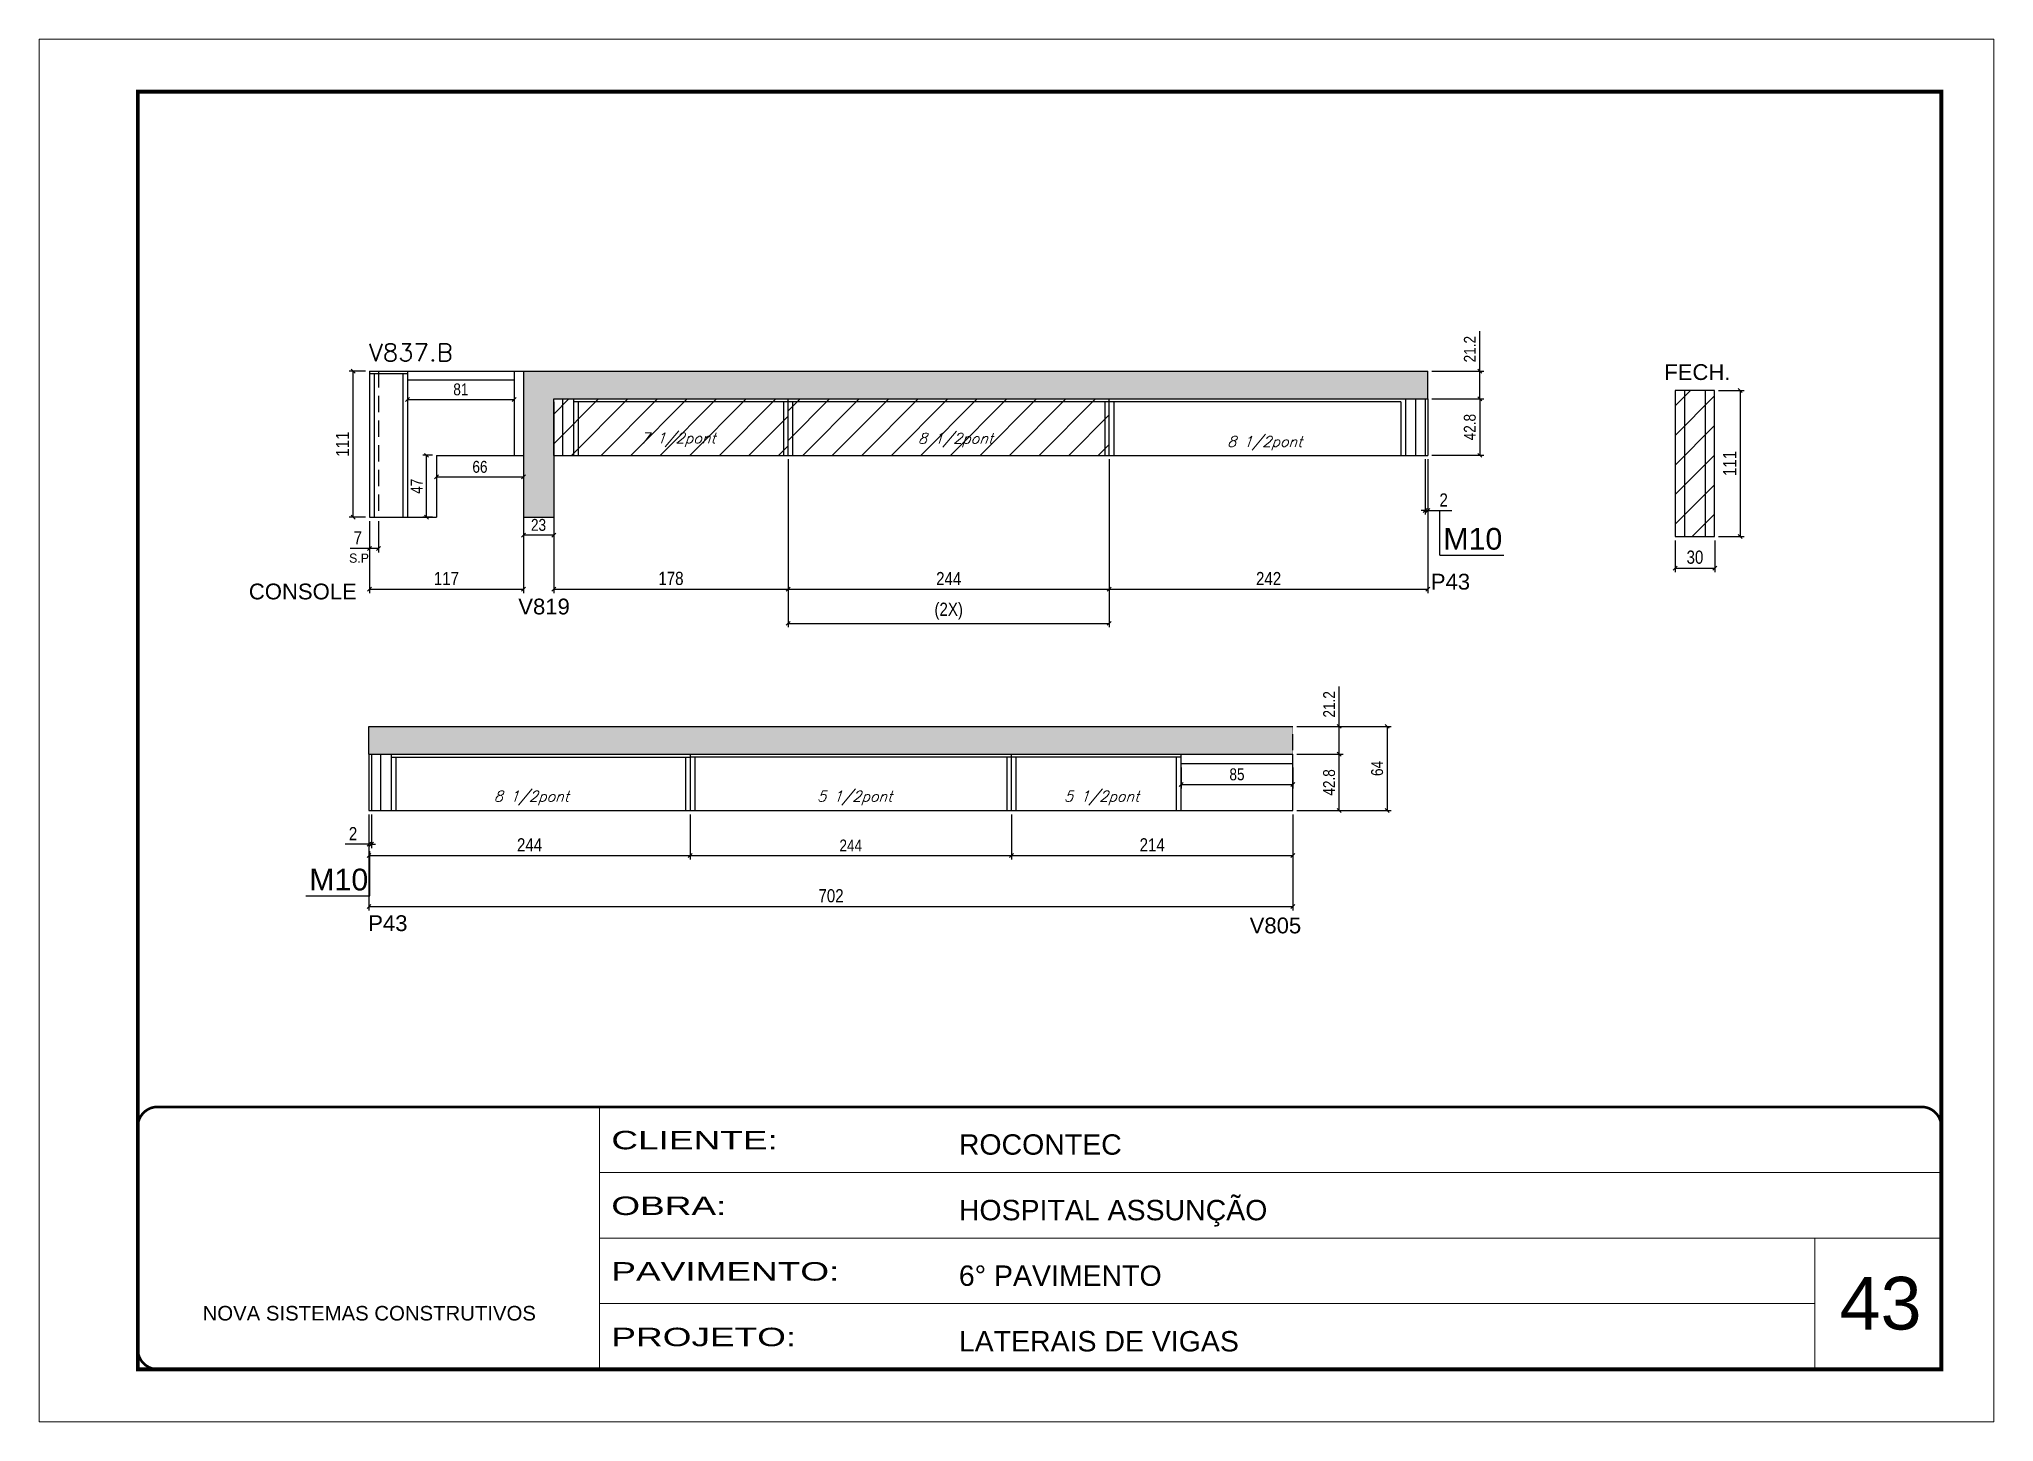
# Model space of a CAD drawing. Extents: x -20960 to -5926, y -2106 to 21915.
# Drawn here: x -9037 to -7552, y 9380 to 10430 of the extents above; entities that cross this region are included whole.
import ezdxf

# ---------------------------------------------------------------- set-up
doc = ezdxf.new("R2010")
doc.units = 0
for name, pattern in [('CONTINUO', [0]), ('DASHED', [0.75, 0.5, -0.25]), ('HIDDEN', [0.375, 0.25, -0.125])]:
    doc.linetypes.add(name, pattern=pattern)
for name, color, linetype in [('5', 5, 'Continuous'), ('COTA', 241, 'Continuous'), ('NOMENCLATURA', 7, 'Continuous'), ('Painéis', 200, 'Continuous'), ('SARR_2.2x7', 40, 'Continuous'), ('SARR_3.5x7', 81, 'Continuous'), ('texto', 7, 'Continuous')]:
    doc.layers.add(name, color=color, linetype=linetype)
for name, color, linetype, lineweight in [('CARIMBO', 255, 'Continuous', 9), ('Folhas', 255, 'Continuous', 9), ('Hachura', 251, 'Continuous', 9), ('SARRAFO DE PRESSAO', 251, 'DASHED', 9), ('Texto Seção', 7, 'Continuous', 15)]:
    doc.layers.add(name, color=color, linetype=linetype, lineweight=lineweight)
doc.styles.add('ARIAL', font='arial.ttf')
doc.styles.add('COTA TECNICA', font='techl___.ttf', dxfattribs={"height": 10})
doc.styles.add('COTA TECNICA-50', font='techl___.ttf', dxfattribs={"height": 9})
doc.styles.add('REGUA-120', font='ROMANS.shx', dxfattribs={"height": 15})
doc.styles.add('Romans', font='romans.shx')
doc.styles.add('ROMAS860', font='ROMAS860.SHX')
doc.styles.get("Standard").update_dxf_attribs({"font": 'arial.ttf'})
doc.styles.add('Tecnologia', font='')
doc.styles.get('Tecnologia').set_extended_font_data('Forgotten Futurist')
doc.dimstyles.new('COTA PAINEL-50', dxfattribs={"dimtxt": 9, "dimasz": 3, "dimexe": 3, "dimexo": 3, "dimgap": 3, "dimtad": 1, "dimdec": 1, "dimzin": 12, "dimdsep": 46, "dimtxsty": 'COTA TECNICA-50', "dimblk1": 'OBLIQUE', "dimblk2": 'OBLIQUE', "dimsah": 1, "dimcen": 0.9, "dimclrd": 4, "dimclre": 4, "dimclrt": 240, "dimadec": 1, "dimazin": 3, "dimtfac": 1, "dimtdec": 1, "dimtmove": 0, "dimatfit": 3, "dimfxl": 1, "dimtolj": 1, "dimtzin": 12, "dimarcsym": 0})
doc.dimstyles.new('PAINEL', dxfattribs={"dimtxt": 10, "dimasz": 3, "dimexe": 3, "dimexo": 3, "dimgap": 3, "dimtad": 1, "dimdec": 1, "dimzin": 12, "dimdsep": 46, "dimtxsty": 'COTA TECNICA', "dimblk1": 'OBLIQUE', "dimblk2": 'OBLIQUE', "dimsah": 1, "dimcen": 0.9, "dimclrd": 4, "dimclre": 4, "dimclrt": 240, "dimadec": 1, "dimazin": 3, "dimtfac": 1, "dimtdec": 1, "dimtmove": 0, "dimatfit": 3, "dimfxl": 1, "dimtolj": 1, "dimtzin": 12, "dimarcsym": 0})

msp = doc.modelspace()

# ---------------------------------------------------------------- texts
at = {"layer": '5', "color": 7, "linetype": 'Continuous'}
msp.add_text('FECH. ', height=12, rotation=359.99996, dxfattribs=at).set_placement((-7802.43, 10170.81))
at = {"layer": '5', "linetype": 'Continuous'}
for s, p in [('P43', (-7979.74, 10011.65)), ('CONSOLE', (-8877.65, 10004.19)), ('V819', (-8672.97, 9992.77)), ('P43', (-8786.95, 9752.33)), ('V805', (-8117.38, 9750.59))]:
    msp.add_text(s, height=12, rotation=0.00004, dxfattribs=at).set_placement(p)
at = {"layer": 'CARIMBO', "style": 'ARIAL'}
msp.add_text('43', height=40, dxfattribs=at).set_placement((-7669.14, 9449.78))
at = {"layer": 'NOMENCLATURA', "linetype": 'Continuous'}
for p in [(-7970.29, 10041.96), (-8831.78, 9783.22)]:
    msp.add_text('M10', height=16.5, dxfattribs=at).set_placement(p)
at = {"layer": 'texto', "color": 2, "char_height": 8, "attachment_point": 5, "style": 'Romans'}
for s, insert in [('{\\Q19;\\C256;7 1/2pont}', (-8551.66, 10125.41)), ('{\\Q19;\\C256;8 1/2pont}', (-8340.85, 10125.19)), ('{\\Q19;\\C256;8 1/2pont}', (-8105.93, 10122.77)), ('{\\Q19;\\C256;8 1/2pont}', (-8663.07, 9853.38)), ('{\\Q19;\\C256;5 1/2pont}', (-8417.46, 9853.38)), ('{\\Q19;\\C256;5 1/2pont}', (-8229.87, 9853.38))]:
    msp.add_mtext(s, dxfattribs=dict(at, insert=insert))
at = {"layer": 'texto', "color": 4, "insert": (-8793.96, 10035.48), "char_height": 7, "attachment_point": 5, "style": 'ROMAS860'}
msp.add_mtext('S.P', dxfattribs=at)
at = {"layer": 'Texto Seção', "style": 'REGUA-120', "width": 1.05}
msp.add_text('V837.B', height=13, dxfattribs=at).set_placement((-8786.44, 10185.16))

# ---------------------------------------------------------------- blocks, each defined once
blk = doc.blocks.new('9999999999')
at = {"color": 30, "linetype": 'CONTINUO'}
for p, q in [((98564.6, 34230.2), (98564.6, 34429.4)), ((98564.6, 34379.6), (99584, 34379.6)), ((98564.6, 34329.8), (99488, 34329.8)), ((99584, 34329.8), (99488, 34329.8)), ((99488, 34329.8), (99488, 34230.2)), ((98564.6, 34280), (99488, 34280))]:
    blk.add_line(p, q, dxfattribs=at)
at = {"color": 30, "linetype": 'CONTINUO', "const_width": 2}
blk.add_lwpolyline([(99584, 34230.2), (99584, 34414.4, 0.414214), (99569, 34429.4), (98229, 34429.4, 0.414214), (98214, 34414.4), (98214, 34245.2, 0.414214), (98229, 34230.2), (99584, 34230.2)], format="xyb", dxfattribs=at)
at = {"layer": 'Folhas'}
blk.add_lwpolyline([(98139, 34190.2), (99624, 34190.2), (99624, 35240.2), (98139, 35240.2)], close=True, dxfattribs=at)
at = {"layer": 'Folhas', "color": 30, "const_width": 3}
blk.add_lwpolyline([(98214, 34230.2), (99584, 34230.2), (99584, 35200.2), (98214, 35200.2)], close=True, dxfattribs=at)
at = {"color": 7, "linetype": 'Continuous', "ltscale": 5, "style": 'ARIAL'}
for s, height, p in [('ROCONTEC', 15.48, (98837.7, 34393.1)), ('HOSPITAL ASSUNÇÃO', 15.483, (98837.7, 34343.3)), ('6° PAVIMENTO', 15.483, (98837.7, 34293.5)), ('NOVA SISTEMAS CONSTRUTIVOS', 11.059, (98263.2, 34267.2)), ('LATERAIS DE VIGAS', 15.483, (98837.7, 34243.7))]:
    blk.add_text(s, height=height, dxfattribs=at).set_placement(p)
at = {"layer": 'Folhas', "color": 7, "style": 'Tecnologia', "width": 1.5}
for s, p in [('CLIENTE:', (98573.7, 34397.2)), ('OBRA:', (98573.7, 34347.3)), ('PAVIMENTO:', (98573.7, 34297.5)), ('PROJETO:', (98573.7, 34247.7))]:
    blk.add_text(s, height=14, dxfattribs=at).set_placement(p)
blk = doc.blocks.new('_Oblique')
at = {"color": 0, "linetype": 'ByBlock', "lineweight": -2}
blk.add_line((-0.5, -0.5), (0.5, 0.5), dxfattribs=at)
blk = doc.blocks.new('*D1516')
at = {"layer": 'COTA', "color": 4, "lineweight": -2, "ltscale": 25, "transparency": 16777216}
for p, q in [((-8786.1, 10063.6), (-8786.1, 10039.9)), ((-8779.1, 10063.6), (-8779.1, 10039.9)), ((-8786.1, 10042.9), (-8800.8, 10042.9)), ((-8779.1, 10042.9), (-8786.1, 10042.9))]:
    blk.add_line(p, q, dxfattribs=at)
at = {"layer": 'Defpoints', "color": 0, "ltscale": 25, "transparency": 16777216}
for p in [(-8786.1, 10066.6), (-8779.1, 10066.6), (-8786.1, 10042.9)]:
    blk.add_point(p, dxfattribs=at)
at = {"layer": 'COTA', "color": 4, "lineweight": -2, "ltscale": 25, "transparency": 16777216, "xscale": 3, "yscale": 3, "zscale": 3, "rotation": 180}
blk.add_blockref('_Oblique', (-8786.1, 10042.9), dxfattribs=at)
at = {"layer": 'COTA', "color": 4, "lineweight": -2, "ltscale": 25, "transparency": 16777216, "xscale": 3, "yscale": 3, "zscale": 3}
blk.add_blockref('_Oblique', (-8779.1, 10042.9), dxfattribs=at)
at = {"layer": 'COTA', "color": 240, "ltscale": 25, "transparency": 16777216, "insert": (-8794.9, 10050.9), "char_height": 10, "attachment_point": 5, "style": 'COTA TECNICA'}
blk.add_mtext('\\A1;7', dxfattribs=at)
blk = doc.blocks.new('*D1576')
at = {"layer": 'COTA', "color": 4, "lineweight": -2, "ltscale": 25, "transparency": 16777216}
for p, q in [((-8468, 10110.6), (-8468, 10009)), ((-8224, 10110.6), (-8224, 10009)), ((-8468, 10012), (-8224, 10012))]:
    blk.add_line(p, q, dxfattribs=at)
at = {"layer": 'Defpoints', "color": 0, "ltscale": 25, "transparency": 16777216}
for p in [(-8468, 10113.6), (-8224, 10113.6), (-8224, 10012)]:
    blk.add_point(p, dxfattribs=at)
at = {"layer": 'COTA', "color": 4, "lineweight": -2, "ltscale": 25, "transparency": 16777216, "xscale": 3, "yscale": 3, "zscale": 3, "rotation": 180}
blk.add_blockref('_Oblique', (-8468, 10012), dxfattribs=at)
at = {"layer": 'COTA', "color": 4, "lineweight": -2, "ltscale": 25, "transparency": 16777216, "xscale": 3, "yscale": 3, "zscale": 3}
blk.add_blockref('_Oblique', (-8224, 10012), dxfattribs=at)
at = {"layer": 'COTA', "color": 240, "ltscale": 25, "transparency": 16777216, "insert": (-8346, 10020), "char_height": 10, "attachment_point": 5, "style": 'COTA TECNICA'}
blk.add_mtext('\\A1;244', dxfattribs=at)
blk = doc.blocks.new('*D1577')
at = {"layer": 'COTA', "color": 4, "lineweight": -2, "ltscale": 25, "transparency": 16777216}
for p, q in [((-8468, 10110.6), (-8468, 9983)), ((-8224, 10110.6), (-8224, 9983)), ((-8468, 9986), (-8224, 9986))]:
    blk.add_line(p, q, dxfattribs=at)
at = {"layer": 'Defpoints', "color": 0, "ltscale": 25, "transparency": 16777216}
for p in [(-8468, 10113.6), (-8224, 10113.6), (-8224, 9986)]:
    blk.add_point(p, dxfattribs=at)
at = {"layer": 'COTA', "color": 4, "lineweight": -2, "ltscale": 25, "transparency": 16777216, "xscale": 3, "yscale": 3, "zscale": 3, "rotation": 180}
blk.add_blockref('_Oblique', (-8468, 9986), dxfattribs=at)
at = {"layer": 'COTA', "color": 4, "lineweight": -2, "ltscale": 25, "transparency": 16777216, "xscale": 3, "yscale": 3, "zscale": 3}
blk.add_blockref('_Oblique', (-8224, 9986), dxfattribs=at)
at = {"layer": 'COTA', "color": 240, "ltscale": 25, "transparency": 16777216, "insert": (-8346, 9995.2), "char_height": 10, "attachment_point": 5, "style": 'COTA TECNICA'}
blk.add_mtext('\\A1;(2X)', dxfattribs=at)
blk = doc.blocks.new('*D1522')
at = {"layer": 'COTA', "color": 4, "lineweight": -2, "ltscale": 25, "transparency": 16777216}
for p, q in [((-8646, 10110.6), (-8646, 10009)), ((-8468, 10110.6), (-8468, 10009)), ((-8646, 10012), (-8468, 10012))]:
    blk.add_line(p, q, dxfattribs=at)
at = {"layer": 'Defpoints', "color": 0, "ltscale": 25, "transparency": 16777216}
for p in [(-8646, 10113.6), (-8468, 10113.6), (-8468, 10012)]:
    blk.add_point(p, dxfattribs=at)
at = {"layer": 'COTA', "color": 4, "lineweight": -2, "ltscale": 25, "transparency": 16777216, "xscale": 3, "yscale": 3, "zscale": 3, "rotation": 180}
blk.add_blockref('_Oblique', (-8646, 10012), dxfattribs=at)
at = {"layer": 'COTA', "color": 4, "lineweight": -2, "ltscale": 25, "transparency": 16777216, "xscale": 3, "yscale": 3, "zscale": 3}
blk.add_blockref('_Oblique', (-8468, 10012), dxfattribs=at)
at = {"layer": 'COTA', "color": 240, "ltscale": 25, "transparency": 16777216, "insert": (-8557, 10020.1), "char_height": 10, "attachment_point": 5, "style": 'COTA TECNICA'}
blk.add_mtext('\\A1;178', dxfattribs=at)
blk = doc.blocks.new('*D1578')
at = {"layer": 'COTA', "color": 4, "lineweight": -2, "ltscale": 25, "transparency": 16777216}
for p, q in [((-8224, 10110.6), (-8224, 10009)), ((-7982, 10110.6), (-7982, 10009)), ((-8224, 10012), (-7982, 10012))]:
    blk.add_line(p, q, dxfattribs=at)
at = {"layer": 'Defpoints', "color": 0, "ltscale": 25, "transparency": 16777216}
for p in [(-8224, 10113.6), (-7982, 10113.6), (-7982, 10012)]:
    blk.add_point(p, dxfattribs=at)
at = {"layer": 'COTA', "color": 4, "lineweight": -2, "ltscale": 25, "transparency": 16777216, "xscale": 3, "yscale": 3, "zscale": 3, "rotation": 180}
blk.add_blockref('_Oblique', (-8224, 10012), dxfattribs=at)
at = {"layer": 'COTA', "color": 4, "lineweight": -2, "ltscale": 25, "transparency": 16777216, "xscale": 3, "yscale": 3, "zscale": 3}
blk.add_blockref('_Oblique', (-7982, 10012), dxfattribs=at)
at = {"layer": 'COTA', "color": 240, "ltscale": 25, "transparency": 16777216, "insert": (-8103, 10020), "char_height": 10, "attachment_point": 5, "style": 'COTA TECNICA'}
blk.add_mtext('\\A1;242', dxfattribs=at)
blk = doc.blocks.new('*D1579')
at = {"layer": 'COTA', "color": 4, "lineweight": -2, "ltscale": 25, "transparency": 16777216}
for p, q in [((-7984, 10110.6), (-7984, 10068.7)), ((-7982, 10110.6), (-7982, 10068.7)), ((-7984, 10071.7), (-7987, 10071.7)), ((-7984, 10071.7), (-7982, 10071.7)), ((-7982, 10071.7), (-7963.9, 10071.7))]:
    blk.add_line(p, q, dxfattribs=at)
at = {"layer": 'Defpoints', "color": 0, "ltscale": 25, "transparency": 16777216}
for p in [(-7984, 10113.6), (-7982, 10113.6), (-7982, 10071.7)]:
    blk.add_point(p, dxfattribs=at)
at = {"layer": 'COTA', "color": 4, "lineweight": -2, "ltscale": 25, "transparency": 16777216, "xscale": 3, "yscale": 3, "zscale": 3}
blk.add_blockref('_Oblique', (-7984, 10071.7), dxfattribs=at)
at = {"layer": 'COTA', "color": 4, "lineweight": -2, "ltscale": 25, "transparency": 16777216, "xscale": 3, "yscale": 3, "zscale": 3, "rotation": 180}
blk.add_blockref('_Oblique', (-7982, 10071.7), dxfattribs=at)
at = {"layer": 'COTA', "color": 240, "ltscale": 25, "transparency": 16777216, "insert": (-7970, 10079.7), "char_height": 10, "attachment_point": 5, "style": 'COTA TECNICA'}
blk.add_mtext('\\A1;2', dxfattribs=at)
blk = doc.blocks.new('*D1523')
at = {"layer": 'COTA', "color": 4, "lineweight": -2, "ltscale": 25, "transparency": 16777216}
for p, q in [((-8669.1, 10110.6), (-8669.1, 10009)), ((-8786.1, 10063.6), (-8786.1, 10009)), ((-8786.1, 10012), (-8669.1, 10012))]:
    blk.add_line(p, q, dxfattribs=at)
at = {"layer": 'Defpoints', "color": 0, "ltscale": 25, "transparency": 16777216}
for p in [(-8669.1, 10113.6), (-8786.1, 10066.6), (-8669.1, 10012)]:
    blk.add_point(p, dxfattribs=at)
at = {"layer": 'COTA', "color": 4, "lineweight": -2, "ltscale": 25, "transparency": 16777216, "xscale": 3, "yscale": 3, "zscale": 3, "rotation": 180}
blk.add_blockref('_Oblique', (-8786.1, 10012), dxfattribs=at)
at = {"layer": 'COTA', "color": 4, "lineweight": -2, "ltscale": 25, "transparency": 16777216, "xscale": 3, "yscale": 3, "zscale": 3}
blk.add_blockref('_Oblique', (-8669.1, 10012), dxfattribs=at)
at = {"layer": 'COTA', "color": 240, "ltscale": 25, "transparency": 16777216, "insert": (-8727.6, 10020), "char_height": 10, "attachment_point": 5, "style": 'COTA TECNICA'}
blk.add_mtext('\\A1;117', dxfattribs=at)
blk = doc.blocks.new('*D1580')
at = {"layer": 'COTA', "color": 4, "lineweight": -2, "ltscale": 25, "transparency": 16777216}
for p, q in [((-8789.1, 10177.6), (-8801.5, 10177.6)), ((-8798.5, 10066.6), (-8798.5, 10177.6)), ((-8789.1, 10066.6), (-8801.5, 10066.6))]:
    blk.add_line(p, q, dxfattribs=at)
at = {"layer": 'Defpoints', "color": 0, "ltscale": 25, "transparency": 16777216}
for p in [(-8798.5, 10177.6), (-8786.1, 10177.6), (-8786.1, 10066.6)]:
    blk.add_point(p, dxfattribs=at)
at = {"layer": 'COTA', "color": 4, "lineweight": -2, "ltscale": 25, "transparency": 16777216, "xscale": 3, "yscale": 3, "zscale": 3}
for p, rotation in [((-8798.5, 10177.6), 90), ((-8798.5, 10066.6), 270)]:
    blk.add_blockref('_Oblique', p, dxfattribs=dict(at, rotation=rotation))
at = {"layer": 'COTA', "color": 240, "ltscale": 25, "transparency": 16777216, "insert": (-8806.5, 10122.1), "char_height": 10, "attachment_point": 5, "rotation": 90, "style": 'COTA TECNICA'}
blk.add_mtext('\\A1;111', dxfattribs=at)
blk = doc.blocks.new('*D1581')
at = {"layer": 'COTA', "color": 4, "lineweight": -2, "ltscale": 25, "transparency": 16777216}
for p, q in [((-7794.1, 10048.9), (-7794.1, 10024.9)), ((-7764.1, 10048.9), (-7764.1, 10024.9)), ((-7794.1, 10027.9), (-7764.1, 10027.9))]:
    blk.add_line(p, q, dxfattribs=at)
at = {"layer": 'Defpoints', "color": 0, "ltscale": 25, "transparency": 16777216}
for p in [(-7794.1, 10051.9), (-7764.1, 10051.9), (-7764.1, 10027.9)]:
    blk.add_point(p, dxfattribs=at)
at = {"layer": 'COTA', "color": 4, "lineweight": -2, "ltscale": 25, "transparency": 16777216, "xscale": 3, "yscale": 3, "zscale": 3, "rotation": 180}
blk.add_blockref('_Oblique', (-7794.1, 10027.9), dxfattribs=at)
at = {"layer": 'COTA', "color": 4, "lineweight": -2, "ltscale": 25, "transparency": 16777216, "xscale": 3, "yscale": 3, "zscale": 3}
blk.add_blockref('_Oblique', (-7764.1, 10027.9), dxfattribs=at)
at = {"layer": 'COTA', "color": 240, "ltscale": 25, "transparency": 16777216, "insert": (-7779.1, 10036.2), "char_height": 10, "attachment_point": 5, "style": 'COTA TECNICA'}
blk.add_mtext('\\A1;30', dxfattribs=at)
blk = doc.blocks.new('*D1582')
at = {"layer": 'COTA', "color": 4, "lineweight": -2, "ltscale": 25, "transparency": 16777216}
for p, q in [((-7761.1, 10162.9), (-7741.7, 10162.9)), ((-7744.7, 10162.9), (-7744.7, 10051.9)), ((-7761.1, 10051.9), (-7741.7, 10051.9))]:
    blk.add_line(p, q, dxfattribs=at)
at = {"layer": 'Defpoints', "color": 0, "ltscale": 25, "transparency": 16777216}
for p in [(-7764.1, 10162.9), (-7764.1, 10051.9), (-7744.7, 10051.9)]:
    blk.add_point(p, dxfattribs=at)
at = {"layer": 'COTA', "color": 4, "lineweight": -2, "ltscale": 25, "transparency": 16777216, "xscale": 3, "yscale": 3, "zscale": 3}
for p, rotation in [((-7744.7, 10162.9), 90), ((-7744.7, 10051.9), 270)]:
    blk.add_blockref('_Oblique', p, dxfattribs=dict(at, rotation=rotation))
at = {"layer": 'COTA', "color": 240, "ltscale": 25, "transparency": 16777216, "insert": (-7752.7, 10107.4), "char_height": 10, "attachment_point": 5, "rotation": 90, "style": 'COTA TECNICA'}
blk.add_mtext('\\A1;111', dxfattribs=at)
blk = doc.blocks.new('*D1583')
at = {"layer": 'COTA', "color": 4, "lineweight": -2, "ltscale": 25, "transparency": 16777216}
for p, q in [((-8786.4, 9840.8), (-8786.4, 9815.3)), ((-8784.4, 9840.8), (-8784.4, 9815.3)), ((-8786.4, 9818.3), (-8804.5, 9818.3)), ((-8784.4, 9818.3), (-8786.4, 9818.3)), ((-8784.4, 9818.3), (-8781.4, 9818.3))]:
    blk.add_line(p, q, dxfattribs=at)
at = {"layer": 'Defpoints', "color": 0, "ltscale": 25, "transparency": 16777216}
for p in [(-8786.4, 9843.8), (-8784.4, 9843.8), (-8786.4, 9818.3)]:
    blk.add_point(p, dxfattribs=at)
at = {"layer": 'COTA', "color": 4, "lineweight": -2, "ltscale": 25, "transparency": 16777216, "xscale": 3, "yscale": 3, "zscale": 3}
blk.add_blockref('_Oblique', (-8786.4, 9818.3), dxfattribs=at)
at = {"layer": 'COTA', "color": 4, "lineweight": -2, "ltscale": 25, "transparency": 16777216, "xscale": 3, "yscale": 3, "zscale": 3, "rotation": 180}
blk.add_blockref('_Oblique', (-8784.4, 9818.3), dxfattribs=at)
at = {"layer": 'COTA', "color": 240, "ltscale": 25, "transparency": 16777216, "insert": (-8798.5, 9826.3), "char_height": 10, "attachment_point": 5, "style": 'COTA TECNICA'}
blk.add_mtext('\\A1;2', dxfattribs=at)
blk = doc.blocks.new('*D1584')
at = {"layer": 'COTA', "color": 4, "lineweight": -2, "ltscale": 25, "transparency": 16777216}
for p, q in [((-8786.4, 9840.8), (-8786.4, 9806.8)), ((-8542.4, 9840.8), (-8542.4, 9806.8)), ((-8786.4, 9809.8), (-8542.4, 9809.8))]:
    blk.add_line(p, q, dxfattribs=at)
at = {"layer": 'Defpoints', "color": 0, "ltscale": 25, "transparency": 16777216}
for p in [(-8786.4, 9843.8), (-8542.4, 9843.8), (-8542.4, 9809.8)]:
    blk.add_point(p, dxfattribs=at)
at = {"layer": 'COTA', "color": 4, "lineweight": -2, "ltscale": 25, "transparency": 16777216, "xscale": 3, "yscale": 3, "zscale": 3, "rotation": 180}
blk.add_blockref('_Oblique', (-8786.4, 9809.8), dxfattribs=at)
at = {"layer": 'COTA', "color": 4, "lineweight": -2, "ltscale": 25, "transparency": 16777216, "xscale": 3, "yscale": 3, "zscale": 3}
blk.add_blockref('_Oblique', (-8542.4, 9809.8), dxfattribs=at)
at = {"layer": 'COTA', "color": 240, "ltscale": 25, "transparency": 16777216, "insert": (-8664.4, 9817.8), "char_height": 10, "attachment_point": 5, "style": 'COTA TECNICA'}
blk.add_mtext('\\A1;244', dxfattribs=at)
blk = doc.blocks.new('*D1524')
at = {"layer": 'COTA', "color": 4, "lineweight": -2, "ltscale": 25, "transparency": 16777216}
for p, q in [((-8298.4, 9840.8), (-8298.4, 9806.8)), ((-8084.5, 9840.8), (-8084.5, 9806.8)), ((-8298.4, 9809.8), (-8084.5, 9809.8))]:
    blk.add_line(p, q, dxfattribs=at)
at = {"layer": 'Defpoints', "color": 0, "ltscale": 25, "transparency": 16777216}
for p in [(-8298.4, 9843.8), (-8084.5, 9843.8), (-8084.5, 9809.8)]:
    blk.add_point(p, dxfattribs=at)
at = {"layer": 'COTA', "color": 4, "lineweight": -2, "ltscale": 25, "transparency": 16777216, "xscale": 3, "yscale": 3, "zscale": 3, "rotation": 180}
blk.add_blockref('_Oblique', (-8298.4, 9809.8), dxfattribs=at)
at = {"layer": 'COTA', "color": 4, "lineweight": -2, "ltscale": 25, "transparency": 16777216, "xscale": 3, "yscale": 3, "zscale": 3}
blk.add_blockref('_Oblique', (-8084.5, 9809.8), dxfattribs=at)
at = {"layer": 'COTA', "color": 240, "ltscale": 25, "transparency": 16777216, "insert": (-8191.4, 9817.8), "char_height": 10, "attachment_point": 5, "style": 'COTA TECNICA'}
blk.add_mtext('\\A1;214', dxfattribs=at)
blk = doc.blocks.new('*D1585')
at = {"layer": 'COTA', "color": 4, "lineweight": -2, "ltscale": 25, "transparency": 16777216}
for p, q in [((-8786.4, 9840.8), (-8786.4, 9768)), ((-8084.5, 9840.8), (-8084.5, 9768)), ((-8786.4, 9771), (-8084.5, 9771))]:
    blk.add_line(p, q, dxfattribs=at)
at = {"layer": 'Defpoints', "color": 0, "ltscale": 25, "transparency": 16777216}
for p in [(-8786.4, 9843.8), (-8084.5, 9843.8), (-8084.5, 9771)]:
    blk.add_point(p, dxfattribs=at)
at = {"layer": 'COTA', "color": 4, "lineweight": -2, "ltscale": 25, "transparency": 16777216, "xscale": 3, "yscale": 3, "zscale": 3, "rotation": 180}
blk.add_blockref('_Oblique', (-8786.4, 9771), dxfattribs=at)
at = {"layer": 'COTA', "color": 4, "lineweight": -2, "ltscale": 25, "transparency": 16777216, "xscale": 3, "yscale": 3, "zscale": 3}
blk.add_blockref('_Oblique', (-8084.5, 9771), dxfattribs=at)
at = {"layer": 'COTA', "color": 240, "ltscale": 25, "transparency": 16777216, "insert": (-8435.4, 9779.1), "char_height": 10, "attachment_point": 5, "style": 'COTA TECNICA'}
blk.add_mtext('\\A1;702', dxfattribs=at)
blk = doc.blocks.new('*D1586')
at = {"layer": 'COTA', "color": 4, "lineweight": -2, "transparency": 16777216}
for p, q in [((-7979, 10156.4), (-7939.6, 10156.4)), ((-7942.6, 10156.4), (-7942.6, 10113.6)), ((-7979, 10113.6), (-7939.6, 10113.6))]:
    blk.add_line(p, q, dxfattribs=at)
at = {"layer": 'Defpoints', "color": 0, "transparency": 16777216}
for p in [(-7982, 10156.4), (-7982, 10113.6), (-7942.6, 10113.6)]:
    blk.add_point(p, dxfattribs=at)
at = {"layer": 'COTA', "color": 4, "lineweight": -2, "transparency": 16777216, "xscale": 3, "yscale": 3, "zscale": 3}
for p, rotation in [((-7942.6, 10156.4), 90), ((-7942.6, 10113.6), 270)]:
    blk.add_blockref('_Oblique', p, dxfattribs=dict(at, rotation=rotation))
at = {"layer": 'COTA', "color": 240, "transparency": 16777216, "insert": (-7950.1, 10135), "char_height": 9, "attachment_point": 5, "rotation": 90, "style": 'COTA TECNICA-50'}
blk.add_mtext('\\A1;42.8', dxfattribs=at)
blk = doc.blocks.new('*D1587')
at = {"layer": 'COTA', "color": 4, "lineweight": -2, "transparency": 16777216}
for p, q in [((-7942.6, 10177.6), (-7942.6, 10207.9)), ((-7979, 10177.6), (-7939.6, 10177.6)), ((-7942.6, 10156.4), (-7942.6, 10177.6)), ((-7979, 10156.4), (-7939.6, 10156.4))]:
    blk.add_line(p, q, dxfattribs=at)
at = {"layer": 'Defpoints', "color": 0, "transparency": 16777216}
for p in [(-7982, 10177.6), (-7942.6, 10177.6), (-7982, 10156.4)]:
    blk.add_point(p, dxfattribs=at)
at = {"layer": 'COTA', "color": 4, "lineweight": -2, "transparency": 16777216, "xscale": 3, "yscale": 3, "zscale": 3}
for p, rotation in [((-7942.6, 10177.6), 90), ((-7942.6, 10156.4), 270)]:
    blk.add_blockref('_Oblique', p, dxfattribs=dict(at, rotation=rotation))
at = {"layer": 'COTA', "color": 240, "transparency": 16777216, "insert": (-7950.1, 10194.2), "char_height": 9, "attachment_point": 5, "rotation": 90, "style": 'COTA TECNICA-50'}
blk.add_mtext('\\A1;21.2', dxfattribs=at)
blk = doc.blocks.new('*D1588')
at = {"layer": 'COTA', "color": 4, "lineweight": -2, "transparency": 16777216}
for p, q in [((-8542.4, 9840.8), (-8542.4, 9806.8)), ((-8298.4, 9840.8), (-8298.4, 9806.8)), ((-8542.4, 9809.8), (-8298.4, 9809.8))]:
    blk.add_line(p, q, dxfattribs=at)
at = {"layer": 'Defpoints', "color": 0, "transparency": 16777216}
for p in [(-8542.4, 9843.8), (-8298.4, 9843.8), (-8298.4, 9809.8)]:
    blk.add_point(p, dxfattribs=at)
at = {"layer": 'COTA', "color": 4, "lineweight": -2, "transparency": 16777216, "xscale": 3, "yscale": 3, "zscale": 3, "rotation": 180}
blk.add_blockref('_Oblique', (-8542.4, 9809.8), dxfattribs=at)
at = {"layer": 'COTA', "color": 4, "lineweight": -2, "transparency": 16777216, "xscale": 3, "yscale": 3, "zscale": 3}
blk.add_blockref('_Oblique', (-8298.4, 9809.8), dxfattribs=at)
at = {"layer": 'COTA', "color": 240, "transparency": 16777216, "insert": (-8420.4, 9817.3), "char_height": 9, "attachment_point": 5, "style": 'COTA TECNICA-50'}
blk.add_mtext('\\A1;244', dxfattribs=at)
blk = doc.blocks.new('*D1552')
at = {"layer": 'COTA', "color": 4, "lineweight": -2, "transparency": 16777216}
for p, q in [((-8669.1, 10063.6), (-8669.1, 10050)), ((-8646, 10063.6), (-8646, 10050)), ((-8646, 10053), (-8669.1, 10053))]:
    blk.add_line(p, q, dxfattribs=at)
at = {"layer": 'Defpoints', "color": 0, "transparency": 16777216}
for p in [(-8669.1, 10066.6), (-8646, 10066.6), (-8669.1, 10053)]:
    blk.add_point(p, dxfattribs=at)
at = {"layer": 'COTA', "color": 4, "lineweight": -2, "transparency": 16777216, "xscale": 3, "yscale": 3, "zscale": 3, "rotation": 180}
blk.add_blockref('_Oblique', (-8669.1, 10053), dxfattribs=at)
at = {"layer": 'COTA', "color": 4, "lineweight": -2, "transparency": 16777216, "xscale": 3, "yscale": 3, "zscale": 3}
blk.add_blockref('_Oblique', (-8646, 10053), dxfattribs=at)
at = {"layer": 'COTA', "color": 240, "transparency": 16777216, "insert": (-8657.6, 10060.7), "char_height": 9, "attachment_point": 5, "style": 'COTA TECNICA-50'}
blk.add_mtext('\\A1;23', dxfattribs=at)
blk = doc.blocks.new('*D1553')
at = {"layer": 'COTA', "color": 4, "lineweight": -2, "transparency": 16777216}
for p, q in [((-8757.1, 10167.6), (-8757.1, 10153)), ((-8676.1, 10167.6), (-8676.1, 10153)), ((-8757.1, 10156), (-8676.1, 10156))]:
    blk.add_line(p, q, dxfattribs=at)
at = {"layer": 'Defpoints', "color": 0, "transparency": 16777216}
for p in [(-8757.1, 10170.6), (-8676.1, 10170.6), (-8676.1, 10156)]:
    blk.add_point(p, dxfattribs=at)
at = {"layer": 'COTA', "color": 4, "lineweight": -2, "transparency": 16777216, "xscale": 3, "yscale": 3, "zscale": 3, "rotation": 180}
blk.add_blockref('_Oblique', (-8757.1, 10156), dxfattribs=at)
at = {"layer": 'COTA', "color": 4, "lineweight": -2, "transparency": 16777216, "xscale": 3, "yscale": 3, "zscale": 3}
blk.add_blockref('_Oblique', (-8676.1, 10156), dxfattribs=at)
at = {"layer": 'COTA', "color": 240, "transparency": 16777216, "insert": (-8716.6, 10163.6), "char_height": 9, "attachment_point": 5, "style": 'COTA TECNICA-50'}
blk.add_mtext('\\A1;81', dxfattribs=at)
blk = doc.blocks.new('*D1554')
at = {"layer": 'COTA', "color": 4, "lineweight": -2, "transparency": 16777216}
for p, q in [((-8735.1, 10110.6), (-8735.1, 10094.2)), ((-8669.1, 10110.6), (-8669.1, 10094.2)), ((-8735.1, 10097.2), (-8669.1, 10097.2))]:
    blk.add_line(p, q, dxfattribs=at)
at = {"layer": 'Defpoints', "color": 0, "transparency": 16777216}
for p in [(-8735.1, 10113.6), (-8669.1, 10113.6), (-8669.1, 10097.2)]:
    blk.add_point(p, dxfattribs=at)
at = {"layer": 'COTA', "color": 4, "lineweight": -2, "transparency": 16777216, "xscale": 3, "yscale": 3, "zscale": 3, "rotation": 180}
blk.add_blockref('_Oblique', (-8735.1, 10097.2), dxfattribs=at)
at = {"layer": 'COTA', "color": 4, "lineweight": -2, "transparency": 16777216, "xscale": 3, "yscale": 3, "zscale": 3}
blk.add_blockref('_Oblique', (-8669.1, 10097.2), dxfattribs=at)
at = {"layer": 'COTA', "color": 240, "transparency": 16777216, "insert": (-8702.1, 10104.8), "char_height": 9, "attachment_point": 5, "style": 'COTA TECNICA-50'}
blk.add_mtext('\\A1;66', dxfattribs=at)
blk = doc.blocks.new('*D1555')
at = {"layer": 'COTA', "color": 4, "lineweight": -2, "transparency": 16777216}
for p, q in [((-8738.1, 10113.6), (-8745.6, 10113.6)), ((-8742.6, 10066.6), (-8742.6, 10113.6)), ((-8738.1, 10066.6), (-8745.6, 10066.6))]:
    blk.add_line(p, q, dxfattribs=at)
at = {"layer": 'Defpoints', "color": 0, "transparency": 16777216}
for p in [(-8742.6, 10113.6), (-8735.1, 10113.6), (-8735.1, 10066.6)]:
    blk.add_point(p, dxfattribs=at)
at = {"layer": 'COTA', "color": 4, "lineweight": -2, "transparency": 16777216, "xscale": 3, "yscale": 3, "zscale": 3}
for p, rotation in [((-8742.6, 10113.6), 90), ((-8742.6, 10066.6), 270)]:
    blk.add_blockref('_Oblique', p, dxfattribs=dict(at, rotation=rotation))
at = {"layer": 'COTA', "color": 240, "transparency": 16777216, "insert": (-8750.2, 10090.1), "char_height": 9, "attachment_point": 5, "rotation": 90, "style": 'COTA TECNICA-50'}
blk.add_mtext('\\A1;47', dxfattribs=at)
blk = doc.blocks.new('*D1556')
at = {"layer": 'COTA', "color": 4, "lineweight": -2, "transparency": 16777216}
for p, q in [((-8169.5, 9876.6), (-8169.5, 9860.7)), ((-8084.5, 9876.6), (-8084.5, 9860.7)), ((-8169.5, 9863.7), (-8084.5, 9863.7))]:
    blk.add_line(p, q, dxfattribs=at)
at = {"layer": 'Defpoints', "color": 0, "transparency": 16777216}
for p in [(-8169.5, 9879.6), (-8084.5, 9879.6), (-8084.5, 9863.7)]:
    blk.add_point(p, dxfattribs=at)
at = {"layer": 'COTA', "color": 4, "lineweight": -2, "transparency": 16777216, "xscale": 3, "yscale": 3, "zscale": 3, "rotation": 180}
blk.add_blockref('_Oblique', (-8169.5, 9863.7), dxfattribs=at)
at = {"layer": 'COTA', "color": 4, "lineweight": -2, "transparency": 16777216, "xscale": 3, "yscale": 3, "zscale": 3}
blk.add_blockref('_Oblique', (-8084.5, 9863.7), dxfattribs=at)
at = {"layer": 'COTA', "color": 240, "transparency": 16777216, "insert": (-8127, 9871.3), "char_height": 9, "attachment_point": 5, "style": 'COTA TECNICA-50'}
blk.add_mtext('\\A1;85', dxfattribs=at)
blk = doc.blocks.new('*D1557')
at = {"layer": 'COTA', "color": 4, "lineweight": -2, "transparency": 16777216}
for p, q in [((-8049.4, 9907.8), (-8049.4, 9938.1)), ((-8081.5, 9907.8), (-8046.4, 9907.8)), ((-8049.4, 9886.6), (-8049.4, 9907.8)), ((-8081.5, 9886.6), (-8046.4, 9886.6))]:
    blk.add_line(p, q, dxfattribs=at)
at = {"layer": 'Defpoints', "color": 0, "transparency": 16777216}
for p in [(-8084.5, 9907.8), (-8049.4, 9907.8), (-8084.5, 9886.6)]:
    blk.add_point(p, dxfattribs=at)
at = {"layer": 'COTA', "color": 4, "lineweight": -2, "transparency": 16777216, "xscale": 3, "yscale": 3, "zscale": 3}
for p, rotation in [((-8049.4, 9907.8), 90), ((-8049.4, 9886.6), 270)]:
    blk.add_blockref('_Oblique', p, dxfattribs=dict(at, rotation=rotation))
at = {"layer": 'COTA', "color": 240, "transparency": 16777216, "insert": (-8057, 9924.5), "char_height": 9, "attachment_point": 5, "rotation": 90, "style": 'COTA TECNICA-50'}
blk.add_mtext('\\A1;21.2', dxfattribs=at)
blk = doc.blocks.new('*D1558')
at = {"layer": 'COTA', "color": 4, "lineweight": -2, "transparency": 16777216}
for p, q in [((-8081.5, 9886.6), (-8046.4, 9886.6)), ((-8049.4, 9843.8), (-8049.4, 9886.6)), ((-8081.5, 9843.8), (-8046.4, 9843.8))]:
    blk.add_line(p, q, dxfattribs=at)
at = {"layer": 'Defpoints', "color": 0, "transparency": 16777216}
for p in [(-8084.5, 9886.6), (-8049.4, 9886.6), (-8084.5, 9843.8)]:
    blk.add_point(p, dxfattribs=at)
at = {"layer": 'COTA', "color": 4, "lineweight": -2, "transparency": 16777216, "xscale": 3, "yscale": 3, "zscale": 3}
for p, rotation in [((-8049.4, 9886.6), 90), ((-8049.4, 9843.8), 270)]:
    blk.add_blockref('_Oblique', p, dxfattribs=dict(at, rotation=rotation))
at = {"layer": 'COTA', "color": 240, "transparency": 16777216, "insert": (-8057, 9865.2), "char_height": 9, "attachment_point": 5, "rotation": 90, "style": 'COTA TECNICA-50'}
blk.add_mtext('\\A1;42.8', dxfattribs=at)
blk = doc.blocks.new('*D1559')
at = {"layer": 'COTA', "color": 4, "lineweight": -2, "transparency": 16777216}
for p, q in [((-8081.5, 9907.8), (-8009.9, 9907.8)), ((-8012.9, 9907.8), (-8012.9, 9843.8)), ((-8081.5, 9843.8), (-8009.9, 9843.8))]:
    blk.add_line(p, q, dxfattribs=at)
at = {"layer": 'Defpoints', "color": 0, "transparency": 16777216}
for p in [(-8084.5, 9907.8), (-8084.5, 9843.8), (-8012.9, 9843.8)]:
    blk.add_point(p, dxfattribs=at)
at = {"layer": 'COTA', "color": 4, "lineweight": -2, "transparency": 16777216, "xscale": 3, "yscale": 3, "zscale": 3}
for p, rotation in [((-8012.9, 9907.8), 90), ((-8012.9, 9843.8), 270)]:
    blk.add_blockref('_Oblique', p, dxfattribs=dict(at, rotation=rotation))
at = {"layer": 'COTA', "color": 240, "transparency": 16777216, "insert": (-8020.5, 9875.8), "char_height": 9, "attachment_point": 5, "rotation": 90, "style": 'COTA TECNICA-50'}
blk.add_mtext('\\A1;64', dxfattribs=at)

# ---------------------------------------------------------------- dimensions: what is measured, and where the dimension line sits
at = {"layer": 'COTA'}
for base, p1, p2, picture, middle in [((-7942.56, 10177.57), (-7982.04, 10156.37), (-7982.04, 10177.57), '*D1587', (-7950.11, 10194.25)), ((-8742.63, 10113.57), (-8735.08, 10066.57), (-8735.08, 10113.57), '*D1555', (-8750.19, 10090.07)), ((-8049.45, 9907.78), (-8084.46, 9886.58), (-8084.46, 9907.78), '*D1557', (-8057, 9924.46)), ((-8012.89, 9843.78), (-8084.46, 9907.78), (-8084.46, 9843.78), '*D1559', (-8020.49, 9875.78)), ((-8049.45, 9886.58), (-8084.46, 9843.78), (-8084.46, 9886.58), '*D1558', (-8057.03, 9865.18))]:
    dim = msp.add_linear_dim(base=base, p1=p1, p2=p2, angle=90, dimstyle='COTA PAINEL-50', dxfattribs=at)
    dim.commit()
    dim.dimension.update_dxf_attribs({"geometry": picture, "text_midpoint": middle})
at = {"layer": 'COTA', "ltscale": 25}
for base, p1, p2, picture, middle in [((-8798.47, 10177.57), (-8786.08, 10066.57), (-8786.08, 10177.57), '*D1580', (-8806.52, 10122.07)), ((-7744.67, 10051.87), (-7764.15, 10162.87), (-7764.15, 10051.87), '*D1582', (-7752.73, 10107.37))]:
    dim = msp.add_linear_dim(base=base, p1=p1, p2=p2, angle=90, dimstyle='PAINEL', dxfattribs=at)
    dim.commit()
    dim.dimension.update_dxf_attribs({"geometry": picture, "text_midpoint": middle})
at = {"layer": 'COTA'}
for base, p1, p2, picture, middle in [((-8676.08, 10155.97), (-8757.08, 10170.57), (-8676.08, 10170.57), '*D1553', (-8716.58, 10163.56)), ((-8669.08, 10097.23), (-8735.08, 10113.57), (-8669.08, 10113.57), '*D1554', (-8702.08, 10104.82)), ((-8669.08, 10052.99), (-8646.04, 10066.57), (-8669.08, 10066.57), '*D1552', (-8657.56, 10060.69)), ((-8084.46, 9863.7), (-8169.46, 9879.58), (-8084.46, 9879.58), '*D1556', (-8126.96, 9871.31)), ((-8298.44, 9809.77), (-8542.44, 9843.78), (-8298.44, 9843.78), '*D1588', (-8420.44, 9817.34))]:
    dim = msp.add_linear_dim(base=base, p1=p1, p2=p2, dimstyle='COTA PAINEL-50', dxfattribs=at)
    dim.commit()
    dim.dimension.update_dxf_attribs({"geometry": picture, "text_midpoint": middle})
dim = msp.add_linear_dim(base=(-7942.56, 10113.57), p1=(-7982.04, 10156.37), p2=(-7982.04, 10113.57), angle=90, dimstyle='COTA PAINEL-50', dxfattribs=at)
dim.commit()
dim.dimension.update_dxf_attribs({"geometry": '*D1586', "text_midpoint": (-7942.56, 10134.97), "dimtype": 160})
at = {"layer": 'COTA', "ltscale": 25}
for base, p1, p2, picture, middle in [((-8669.08, 10011.97), (-8786.08, 10066.57), (-8669.08, 10113.57), '*D1523', (-8727.58, 10020.05)), ((-8468.04, 10011.97), (-8646.04, 10113.57), (-8468.04, 10113.57), '*D1522', (-8557.04, 10020.07)), ((-8224.04, 10011.97), (-8468.04, 10113.57), (-8224.04, 10113.57), '*D1576', (-8346.04, 10020.05)), ((-7982.04, 10011.97), (-8224.04, 10113.57), (-7982.04, 10113.57), '*D1578', (-8103.04, 10020.05)), ((-7982.04, 10071.72), (-7984.04, 10113.57), (-7982.04, 10113.57), '*D1579', (-7969.98, 10079.72)), ((-8786.08, 10042.85), (-8779.08, 10066.57), (-8786.08, 10066.57), '*D1516', (-8794.94, 10050.92)), ((-7764.15, 10027.94), (-7794.15, 10051.87), (-7764.15, 10051.87), '*D1581', (-7779.15, 10036.16)), ((-8786.44, 9818.29), (-8784.44, 9843.78), (-8786.44, 9843.78), '*D1583', (-8798.49, 9826.29)), ((-8542.44, 9809.77), (-8786.44, 9843.78), (-8542.44, 9843.78), '*D1584', (-8664.44, 9817.85)), ((-8084.46, 9770.99), (-8786.44, 9843.78), (-8084.46, 9843.78), '*D1585', (-8435.45, 9779.09))]:
    dim = msp.add_linear_dim(base=base, p1=p1, p2=p2, dimstyle='PAINEL', dxfattribs=at)
    dim.commit()
    dim.dimension.update_dxf_attribs({"geometry": picture, "text_midpoint": middle})
dim = msp.add_linear_dim(base=(-8224.04, 9986.02), p1=(-8468.04, 10113.57), p2=(-8224.04, 10113.57), text='(2X)', dimstyle='PAINEL', dxfattribs=at)
dim.commit()
dim.dimension.update_dxf_attribs({"geometry": '*D1577', "text_midpoint": (-8346.04, 9995.24)})
dim = msp.add_linear_dim(base=(-8084.46, 9809.77), p1=(-8298.44, 9843.78), p2=(-8084.46, 9843.78), dimstyle='PAINEL', override={"dimtmove": 1}, dxfattribs=at)
dim.commit()
dim.dimension.update_dxf_attribs({"geometry": '*D1524', "text_midpoint": (-8191.45, 9817.85)})

# ---------------------------------------------------------------- hatches: boundary and pattern name
at = {"layer": 'COTA', "linetype": 'ByBlock'}
h = msp.add_hatch(dxfattribs=at)
h.set_pattern_fill('AR-CONC', color=256, scale=0.03)
h.set_pattern_definition([(50, (0.4, 2297.15), (5.46554, -0.4781726), [0.5715, -6.2865]), (355, (0.4, 2297.15), (-1.0573026, 5.7317054), [0.4572, -5.0292175]), (100.451445, (0.8555, 2297.1104), (4.4082374, 5.2535326), [0.4857003, -5.3427073]), (46.1842, (0.4, 2298.674), (8.1323712, -1.26127), [0.85725, -9.42975]), (96.63556, (1.078, 2298.569), (7.122124, 7.422784), [0.7285507, -8.014068]), (351.18415, (0.4, 2298.674), (7.122124, 7.422784), [0.685799, -7.543792]), (21, (1.162, 2298.293), (4.5484317, -3.067956), [0.5715, -6.2865]), (326, (1.162, 2298.293), (1.8540609, 5.525639), [0.4572, -5.0292]), (71.451445, (1.541, 2298.0376), (6.4024926, 2.457683), [0.4857003, -5.342698]), (37.5, (0.4, 2297.1502), (0.0926581, 2.53665117), [0, -4.96824, 0, -5.1054, 0, -5.04825]), (7.5, (0.4, 2297.1502), (2.0045899, 3.00541724), [0, -2.91084, 0, -4.85394, 0, -1.92405]), (327.5, (-1.2993, 2297.1502), (4.06771786, -0.17186232), [0, -1.905, 0, -5.9436, 0, -7.8867]), (317.5, (-2.0613, 2297.1502), (4.4438754, 0.7627947), [0, -2.4765, 0, -3.94716, 0, -5.6007])])
h.paths.add_polyline_path([(-8712.04, 10177.57), (-8669.08, 10177.57), (-8669.08, 10066.57), (-8646.04, 10066.57), (-8646.04, 10156.37), (-8101.04, 10156.37), (-7982.04, 10156.37), (-7982.04, 10177.57)])
h = msp.add_hatch(dxfattribs=at)
h.set_pattern_fill('AR-CONC', color=256, scale=0.03)
h.set_pattern_definition([(50, (1585, 0), (5.46554, -0.4781726), [0.5715, -6.2865]), (355, (1585, 0), (-1.0573026, 5.7317054), [0.4572, -5.0292175]), (100.451445, (1585.4555, -0.04), (4.4082374, 5.2535326), [0.4857003, -5.3427073]), (46.1842, (1585, 1.524), (8.1323712, -1.2612698), [0.85725, -9.42975]), (96.63556, (1585.678, 1.419), (7.122124, 7.4227837), [0.7285507, -8.0140682]), (351.18415, (1585, 1.524), (7.122124, 7.4227837), [0.685799, -7.543792]), (21, (1585.762, 1.143), (4.5484317, -3.067956), [0.5715, -6.2865]), (326, (1585.762, 1.143), (1.8540609, 5.525639), [0.4572, -5.0292]), (71.451445, (1586.141, 0.8873), (6.4024926, 2.457683), [0.4857003, -5.3426981]), (37.5, (1585, 0), (0.0926581, 2.53665117), [0, -4.96824, 0, -5.1054, 0, -5.04825]), (7.5, (1585, 0), (2.0045899, 3.00541724), [0, -2.91084, 0, -4.85394, 0, -1.92405]), (327.5, (1583.3007, 0), (4.06771786, -0.17186232), [0, -1.905, 0, -5.9436, 0, -7.8867]), (317.5, (1582.5387, 0), (4.4438754, 0.7627947), [0, -2.4765, 0, -3.94716, 0, -5.6007])])
h.paths.add_polyline_path([(-8084.46, 9907.78), (-8786.44, 9907.78), (-8786.44, 9886.58), (-8667.44, 9886.58), (-8084.46, 9886.58)])
at = {"layer": 'Hachura', "ltscale": 25}
h = msp.add_hatch(dxfattribs=at)
h.set_pattern_fill('ANSI31', color=256, scale=5)
h.set_pattern_definition([(45, (-7e-12, 2297.15), (-11.22532, 11.22532), [])])
h.paths.add_polyline_path([(-7764.15, 10162.87), (-7794.15, 10162.87), (-7794.15, 10051.87), (-7764.15, 10051.87)])
h = msp.add_hatch(dxfattribs=at)
h.set_pattern_fill('ANSI31', color=256, scale=5)
h.set_pattern_definition([(45, (-150998.373, -21907.442), (-11.2253202, 11.2253202), [])])
h.paths.add_polyline_path([(-8468.04, 10156.37), (-8646.04, 10156.37), (-8646.04, 10113.57), (-8468.04, 10113.57)])
h = msp.add_hatch(dxfattribs=at)
h.set_pattern_fill('ANSI31', color=256, scale=5)
h.set_pattern_definition([(45, (-151002.373, -21907.442), (-11.2253202, 11.2253202), [])])
h.paths.add_polyline_path([(-8224.04, 10113.57), (-8224.04, 10156.37), (-8468.04, 10156.37), (-8468.04, 10113.57)])

# ---------------------------------------------------------------- linework, layer by layer
at = {"layer": 'COTA', "linetype": 'ByBlock'}
for p, q in [((-8669.44, 10177.57), (-8669.08, 10177.57)), ((-8669.08, 10177.57), (-8646.04, 10177.57)), ((-8646.04, 10177.57), (-7982.04, 10177.57)), ((-8646.04, 10177.57), (-8646.04, 10177.57)), ((-7982.04, 10156.37), (-7982.04, 10177.57)), ((-8669.08, 10113.57), (-8669.08, 10066.57)), ((-8646.04, 10120.57), (-8646.04, 10066.57)), ((-8669.08, 10066.57), (-8646.04, 10066.57)), ((-8786.44, 9907.78), (-8084.46, 9907.78)), ((-8786.44, 9886.58), (-8786.44, 9907.78))]:
    msp.add_line(p, q, dxfattribs=at)
at = {"layer": 'COTA', "linetype": 'DASHED', "ltscale": 0.3}
msp.add_line((-8084.46, 9886.58), (-8084.46, 9907.78), dxfattribs=at)
at = {"layer": 'NOMENCLATURA', "linetype": 'Continuous'}
for p, q in [((-7972.98, 10037.76), (-7972.98, 10071.72)), ((-7972.98, 10037.76), (-7924.18, 10037.76)), ((-8785.66, 9779.02), (-8785.66, 9812.98)), ((-8834.46, 9779.02), (-8785.66, 9779.02))]:
    msp.add_line(p, q, dxfattribs=at)
at = {"layer": 'Painéis', "linetype": 'ByBlock'}
for p, q in [((-8786.08, 10177.57), (-8669.08, 10177.57)), ((-8786.08, 10177.57), (-8786.08, 10066.57)), ((-8669.08, 10177.57), (-8669.08, 10113.57)), ((-8646.04, 10156.37), (-8101.04, 10156.37)), ((-8646.04, 10113.57), (-8646.04, 10156.37)), ((-8468.04, 10113.57), (-8468.04, 10156.37)), ((-8224.04, 10113.57), (-8224.04, 10156.37)), ((-8101.04, 10156.37), (-7982.04, 10156.37)), ((-8101.04, 10156.37), (-8101.04, 10156.37)), ((-7984.04, 10156.37), (-7984.04, 10113.57)), ((-7982.04, 10156.37), (-7982.04, 10113.57)), ((-8735.08, 10113.57), (-8669.08, 10113.57)), ((-8735.08, 10113.57), (-8735.08, 10066.57)), ((-8646.04, 10113.57), (-7982.04, 10113.57)), ((-8786.08, 10066.57), (-8735.08, 10066.57)), ((-8786.44, 9886.58), (-8786.44, 9843.78)), ((-8784.44, 9886.58), (-8784.44, 9843.78)), ((-8667.44, 9886.58), (-8084.46, 9886.58)), ((-8542.44, 9886.58), (-8542.44, 9843.78)), ((-8298.44, 9886.58), (-8298.44, 9843.78)), ((-8786.44, 9843.78), (-8113.09, 9843.78)), ((-8113.09, 9843.78), (-8084.46, 9843.78))]:
    msp.add_line(p, q, dxfattribs=at)
at = {"layer": 'Painéis', "ltscale": 25}
for p, q in [((-7764.15, 10162.87), (-7794.15, 10162.87)), ((-7794.15, 10162.87), (-7794.15, 10051.87)), ((-7764.15, 10051.87), (-7764.15, 10162.87)), ((-7794.15, 10051.87), (-7764.15, 10051.87))]:
    msp.add_line(p, q, dxfattribs=at)
at = {"layer": 'Painéis'}
for p, q in [((-8786.44, 9886.58), (-8667.44, 9886.58)), ((-8667.44, 9886.58), (-8667.44, 9886.58)), ((-8084.46, 9843.78), (-8084.46, 9886.58))]:
    msp.add_line(p, q, dxfattribs=at)
at = {"layer": 'SARR_2.2x7', "linetype": 'Continuous'}
for p, q in [((-8757.08, 10175.37), (-8786.08, 10175.37)), ((-8676.08, 10177.57), (-8676.08, 10113.57)), ((-8676.08, 10170.57), (-8757.08, 10170.57)), ((-8646.04, 10154.17), (-8646.04, 10156.37)), ((-8646.04, 10149.37), (-8646.04, 10149.37)), ((-8639.04, 10113.57), (-8639.04, 10156.37)), ((-8468.04, 10154.17), (-8631.04, 10154.17)), ((-8224.04, 10154.17), (-8468.04, 10154.17)), ((-8002.54, 10154.17), (-8224.04, 10154.17)), ((-7991.04, 10113.57), (-7991.04, 10156.37)), ((-8777.44, 9843.78), (-8777.44, 9886.58)), ((-8769.44, 9884.38), (-8542.44, 9884.38)), ((-8298.44, 9884.38), (-8542.44, 9884.38)), ((-8169.46, 9884.38), (-8298.44, 9884.38)), ((-8169.46, 9879.58), (-8084.46, 9879.58))]:
    msp.add_line(p, q, dxfattribs=at)
at = {"layer": 'SARR_2.2x7', "linetype": 'HIDDEN', "ltscale": 50}
msp.add_line((-8779.08, 10177.57), (-8779.08, 10066.57), dxfattribs=at)
at = {"layer": 'SARR_2.2x7', "linetype": 'Continuous', "ltscale": 50}
for p, q in [((-7787.15, 10162.87), (-7787.15, 10051.87)), ((-7771.15, 10051.87), (-7771.15, 10162.87))]:
    msp.add_line(p, q, dxfattribs=at)
at = {"layer": 'SARR_3.5x7'}
for p, q in [((-8782.58, 10175.37), (-8782.58, 10066.57)), ((-8760.58, 10175.37), (-8760.58, 10066.57)), ((-8757.08, 10177.57), (-8757.08, 10066.57)), ((-8646.04, 10154.17), (-8646.04, 10113.57)), ((-8631.04, 10156.37), (-8631.04, 10113.57)), ((-8627.54, 10154.17), (-8627.54, 10113.57)), ((-8471.49, 10154.17), (-8471.49, 10113.57)), ((-8464.54, 10154.17), (-8464.54, 10113.57)), ((-8227.49, 10154.17), (-8227.49, 10113.57)), ((-8220.54, 10154.17), (-8220.54, 10113.57)), ((-8002.54, 10154.17), (-8002.54, 10113.57)), ((-7999.04, 10156.37), (-7999.04, 10113.57)), ((-8769.44, 9886.58), (-8769.44, 9843.78)), ((-8765.94, 9884.38), (-8765.94, 9843.78)), ((-8545.89, 9884.38), (-8545.89, 9843.78)), ((-8538.94, 9884.38), (-8538.94, 9843.78)), ((-8301.89, 9884.38), (-8301.89, 9843.78)), ((-8294.94, 9884.38), (-8294.94, 9843.78)), ((-8172.96, 9843.78), (-8172.96, 9884.38)), ((-8169.46, 9843.78), (-8169.46, 9886.58))]:
    msp.add_line(p, q, dxfattribs=at)

# ---------------------------------------------------------------- block references
at = {"layer": 'SARRAFO DE PRESSAO', "color": 6, "linetype": 'ByBlock'}
msp.add_blockref('9999999999', (-107175.98, -24810.57), dxfattribs=at)

msp.set_redraw_order([(e.dxf.handle, doc.entitydb.next_handle()) for e in msp.query("TEXT MTEXT ATTDEF DIMENSION ARC_DIMENSION")])  # texts and dimensions are drawn at this point

doc.saveas('drawing.dxf')
